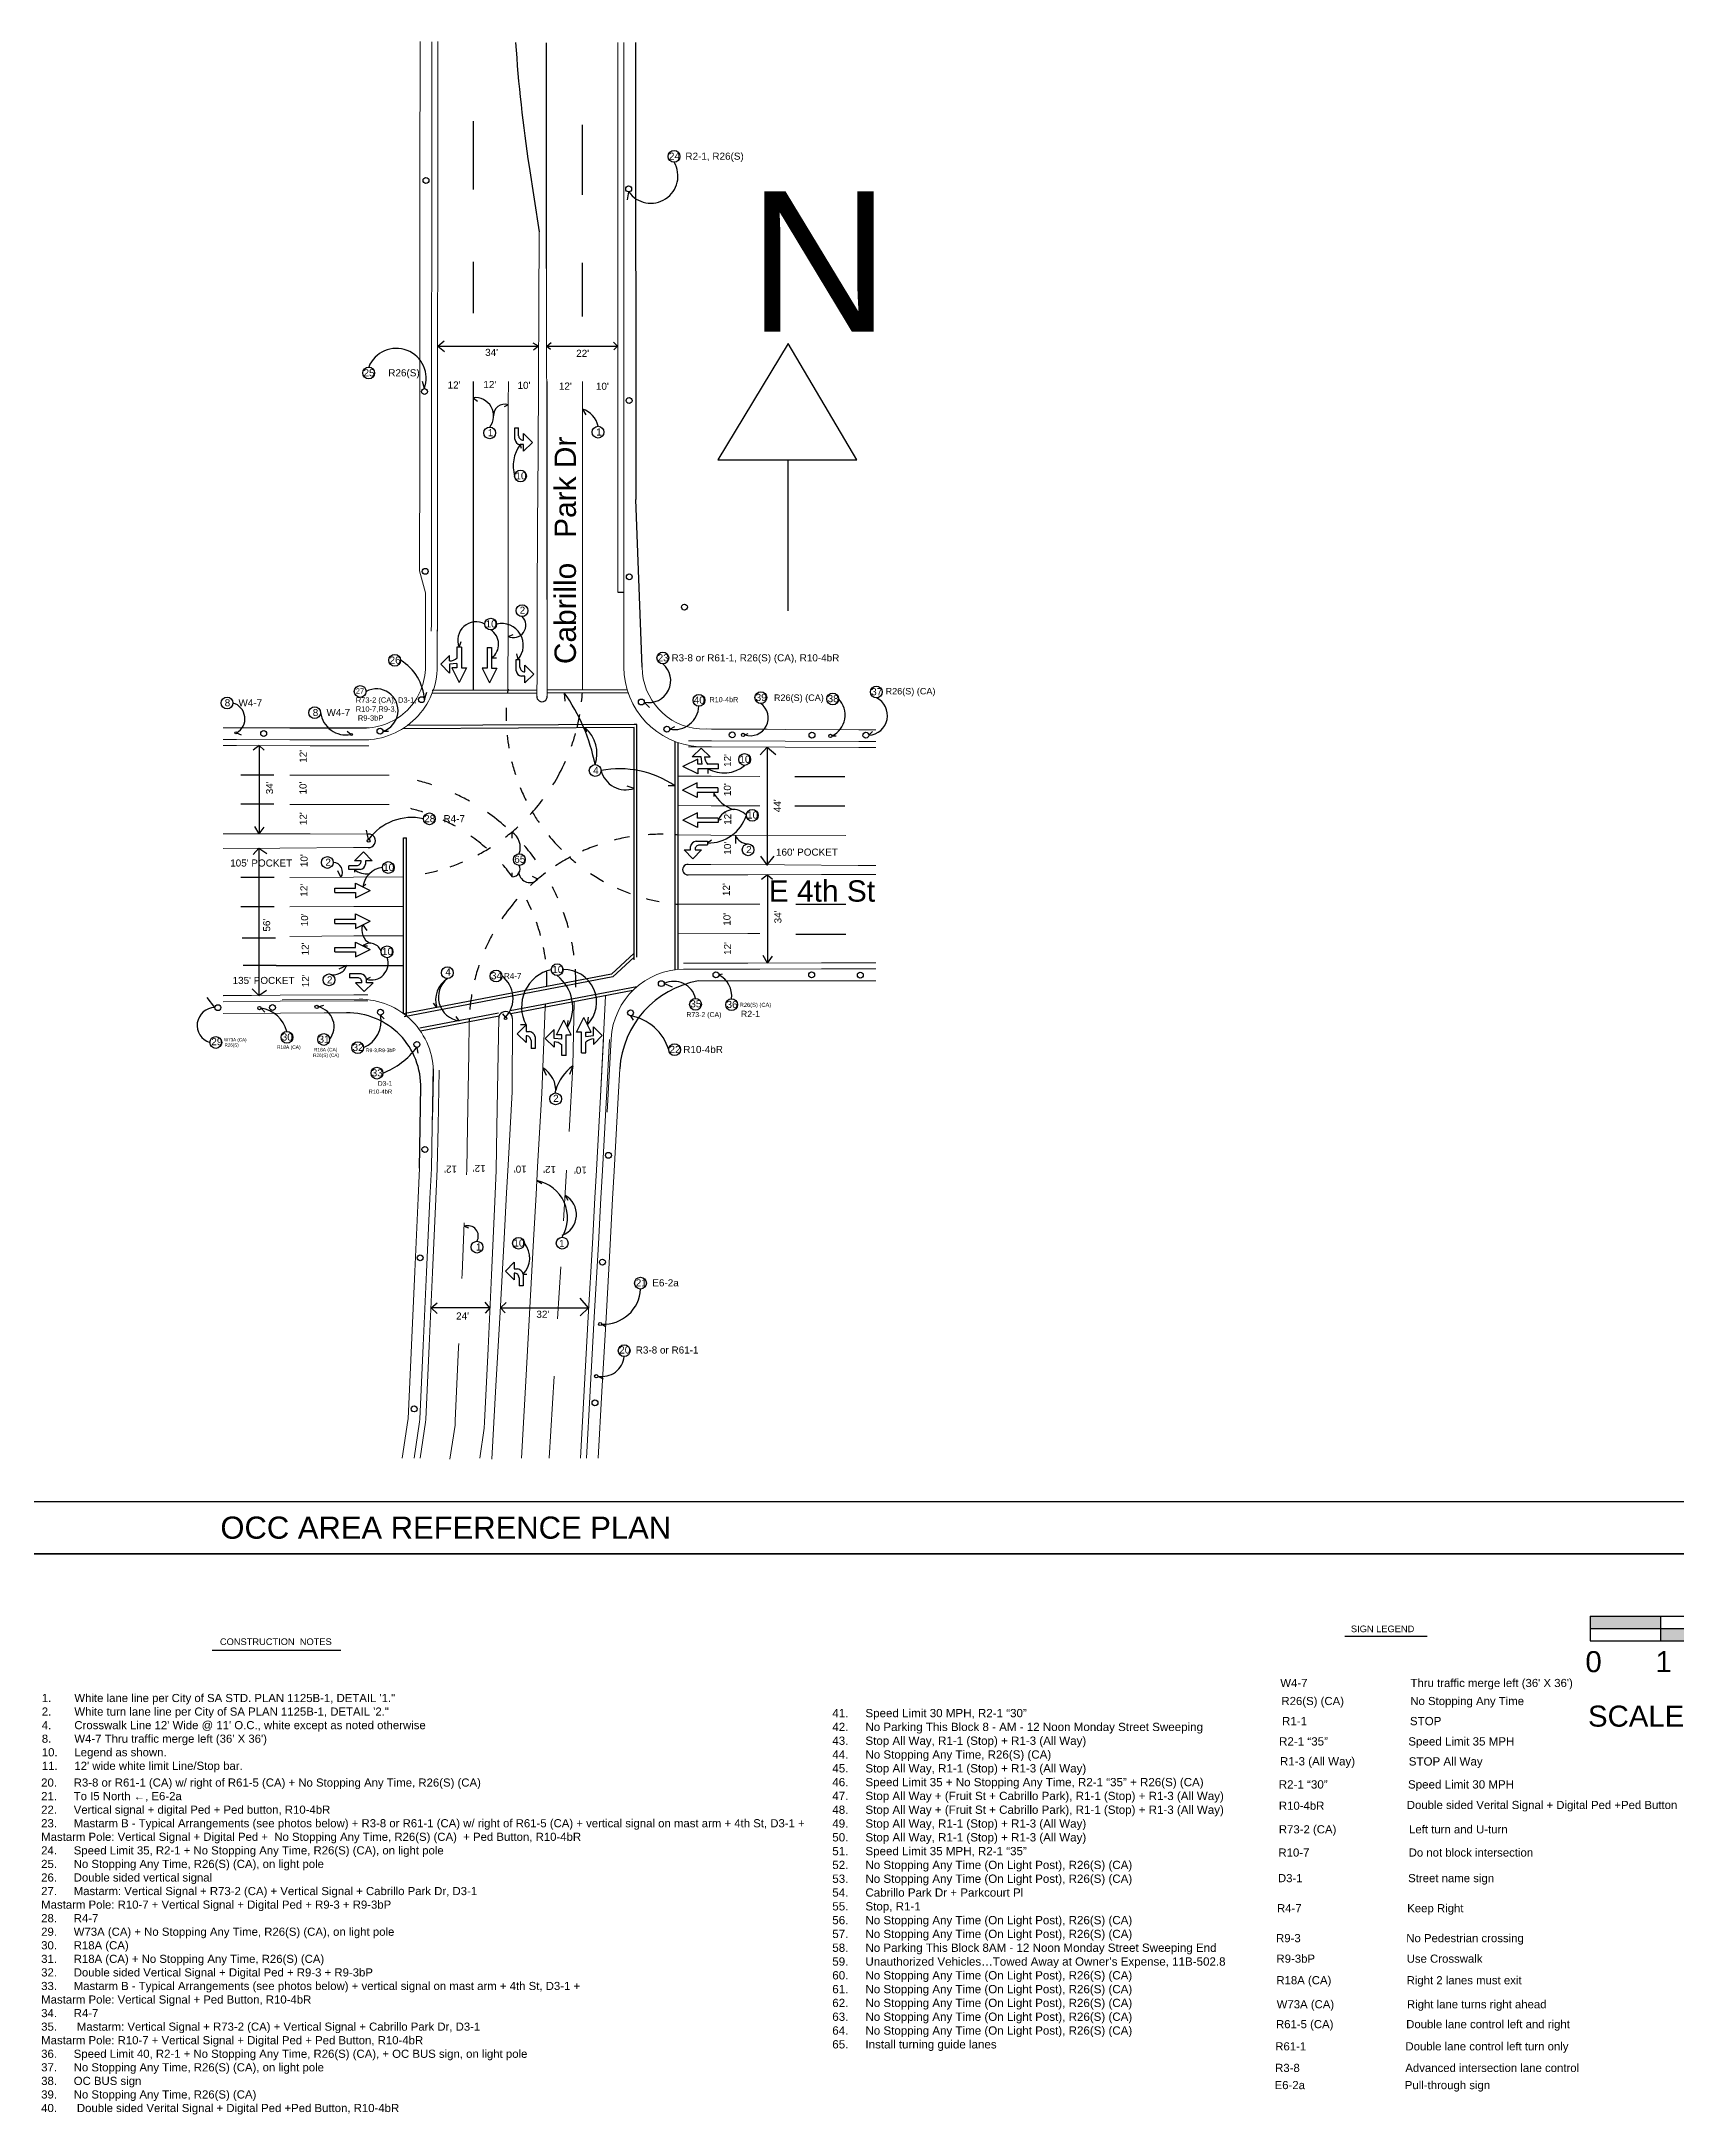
# Paper-space layout 'Layout1' of a CAD drawing. Header units: inches. Extents: x 0 to 36, y 0 to 23.6.
# Drawn here: x 14.06 to 29.83, y 3.27 to 23.27 of the extents above; entities that cross this region are included whole.
import ezdxf

# ---------------------------------------------------------------- set-up
doc = ezdxf.new("R2010")
doc.units = ezdxf.units.IN
doc.header["$MEASUREMENT"] = 0
doc.layers.get('0').update_dxf_attribs({"lineweight": 30})
for name, color, linetype in [('BLOCK TEXT', 7, 'Continuous'), ('C-ROAD', 7, 'Continuous'), ('C-SIDEWALK-CURB', 92, 'Continuous'), ('SIDEWALK IN INTERSECTION', 50, 'Continuous'), ('STREET SIGNS', 7, 'Continuous')]:
    doc.layers.add(name, color=color, linetype=linetype)
doc.styles.add('Sheet', font='arial.ttf', dxfattribs={"height": 0.375})
doc.styles.get("Standard").update_dxf_attribs({"font": 'arial.ttf'})
doc.styles.add('WORKING', font='arial.ttf')

psp = doc.layouts.get("Layout1")

# ---------------------------------------------------------------- texts
at = {"ltscale": 0.125, "insert": (20.875, 21.826), "char_height": 1.355, "attachment_point": 1, "style": 'Sheet'}
psp.add_mtext_dynamic_manual_height_columns('N', width=3.85335, gutter_width=6.776, heights=[0], dxfattribs=at)
at = {"color": 7, "linetype": 'Continuous', "attachment_point": 1}
for s, insert, char_height, width in [('R26(S) (CA)', (22.201, 17.033, 4.042), 0.06259, 0.49506), ('R10-4bR', (20.503, 16.945, 4.042), 0.0495, 0.28469), ('R26(S) (CA)', (21.124, 16.97, 4.042), 0.06259, 0.49506), ('R4-7\\P', (18.521, 14.281, 4.042), 0.0553, 0.16624), ('R73-2 (CA) ', (20.28, 13.905, 4.042), 0.04784, 0.34739), ('R26(S) (CA)', (20.794, 13.995, 4.042), 0.03956, 0.31311), ('R2-1', (20.805, 13.918, 4.042), 0.061, 0.17104), ('R18A (CA)\\P', (16.331, 13.584, 4.042), 0.0338, 0.23486), ('R26(S) (CA)\\P', (16.679, 13.505, 4.042), 0.03257, 0.25785), ('R18A (CA)\\P', (16.686, 13.56, 4.042), 0.0338, 0.23486), ('R9-3,R9-3bP ', (17.188, 13.554, 4.042), 0.03535, 0.34152), ('D3-1', (17.304, 13.24, 4.042), 0.0457, 0.12851), ('R10-4bR\\P', (17.214, 13.158, 4.042), 0.0408, 0.23486), ("W4-7 ^I^I^I^IThru traffic merge left (36' X 36')", (26.008, 7.471), 0.07849, 3.16826), ('R26(S) (CA)                     No Stopping Any Time ', (26.019, 7.297), 0.07849, 2.96028), ('41.^ISpeed Limit 30 MPH, R2-1 “30” \\P42.^INo Parking This Block 8 - AM - 12 Noon Monday Street Sweeping\\P43.^IStop All Way, R1-1 (Stop) + R1-3 (All Way)\\P44.^INo Stopping Any Time, R26(S) (CA)\\P45.^IStop All Way, R1-1 (Stop) + R1-3 (All Way)\\P46.^ISpeed Limit 35 + No Stopping Any Time, R2-1 “35” + R26(S) (CA)\\P47.^IStop All Way + (Fruit St + Cabrillo Park), R1-1 (Stop) + R1-3 (All Way)\\P48.^IStop All Way + (Fruit St + Cabrillo Park), R1-1 (Stop) + R1-3 (All Way)\\P49.^IStop All Way, R1-1 (Stop) + R1-3 (All Way)\\P50.^IStop All Way, R1-1 (Stop) + R1-3 (All Way)\\P51.^ISpeed Limit 35 MPH, R2-1 “35”\\P52.^INo Stopping Any Time (On Light Post), R26(S) (CA)\\P53.^INo Stopping Any Time (On Light Post), R26(S) (CA)\\P54.^ICabrillo Park Dr + Parkcourt Pl\\P55.^IStop, R1-1\\P56.^INo Stopping Any Time (On Light Post), R26(S) (CA)\\P57.^INo Stopping Any Time (On Light Post), R26(S) (CA)\\P58.^INo Parking This Block 8AM - 12 Noon Monday Street Sweeping End\\P59.^IUnauthorized Vehicles…Towed Away at Owner’s Expense, 11B-502.8\\P60.^INo Stopping Any Time (On Light Post), R26(S) (CA)\\P61.^INo Stopping Any Time (On Light Post), R26(S) (CA)\\P62.^INo Stopping Any Time (On Light Post), R26(S) (CA)\\P63.^INo Stopping Any Time (On Light Post), R26(S) (CA)\\P64.^INo Stopping Any Time (On Light Post), R26(S) (CA)\\P65.^IInstall turning guide lanes', (21.687, 7.181), 0.07988, 6.25398), ('R1-1                                STOP', (26.024, 7.104), 0.07988, 2.48971), ('R2-1 “35”                         Speed Limit 35 MPH', (25.996, 6.908), 0.07988, 4.14587), ('R1-3 (All Way)\\P', (26.004, 6.716), 0.07988, 0.74927), ('^I                              STOP All Way', (25.997, 6.715), 0.07988, 2.48971), ('R2-1 “30”                         Speed Limit 30 MPH', (25.993, 6.493), 0.07988, 4.14587), ('R10-4bR', (25.994, 6.287), 0.0785, 0.4513), ('Double sided Verital Signal + Digital Ped +Ped Button', (27.228, 6.294), 0.07849, 2.72366), ('R73-2 (CA)^I^I^ILeft turn and U-turn', (25.994, 6.059), 0.07849, 4.54152), ('R10-7^I^I^I^IDo not block intersection', (25.99, 5.835), 0.07849, 3.84176), ('D3-1^I^I^I^IStreet name sign', (25.985, 5.588), 0.07849, 3.14379), ('R4-7^I^I^I^IKeep Right', (25.976, 5.298), 0.07849, 2.58897), ('R9-3^I^I^I^INo Pedestrian crossing', (25.967, 5.009), 0.07849, 3.04268), ('R9-3bP ^I^I^IUse Crosswalk', (25.971, 4.811), 0.07849, 2.84721), ('R18A (CA)^I^I^IRight 2 lanes must exit', (25.97, 4.603), 0.07849, 3.03454), ('W73A (CA)^I^I^IRight lane turns right ahead', (25.973, 4.371), 0.07849, 2.86495), ('R61-5 (CA)^I^I^IDouble lane control left and right', (25.966, 4.179), 0.07849, 3.32015), ('R61-1 ^I^I^IDouble lane control left turn only', (25.959, 3.965), 0.07849, 3.48267), ('R3-8 ^I^I^I^IAdvanced intersection lane control', (25.958, 3.757), 0.07849, 3.55135), ('E6-2a^I^I^I^IPull-through sign', (25.953, 3.591), 0.07849, 3.64598)]:
    psp.add_mtext(s, dxfattribs=dict(at, insert=insert, char_height=char_height, width=width))
at = {"layer": 'C-SIDEWALK-CURB', "color": 7, "linetype": 'Continuous', "attachment_point": 1}
for s, insert, char_height, width in [('24  R2-1, R26(S)', (20.111, 22.198, 4.042), 0.06838, 9.91424), ("34'", (18.339, 20.305, 4.042), 0.0684, 9.91424), ("22'", (19.217, 20.296, 4.042), 0.0684, 9.91424), ('25     R26(S)', (17.166, 20.108, 4.042), 0.06838, 9.91424), ("12'", (17.977, 19.99, 4.042), 0.0684, 9.91424), ("12'", (18.322, 19.995, 4.042), 0.0684, 9.91424), ("10'", (18.651, 19.987, 4.042), 0.0684, 9.91424), ("12'", (19.05, 19.98, 4.042), 0.0684, 9.91424), ("10'", (19.407, 19.978, 4.042), 0.0684, 9.91424), ('1', (18.364, 19.53, 4.042), 0.0684, 9.91424), ('1', (19.41, 19.537, 4.042), 0.0684, 9.91424), ('10', (18.631, 19.114), 0.0684, 9.91424), ('2', (18.672, 17.817, 4.042), 0.0684, 9.91424), ('10', (18.343, 17.685), 0.0684, 9.91424), ('26', (17.417, 17.336, 4.042), 0.0684, 9.91424), ('23 R3-8 or R61-1, R26(S) (CA), R10-4bR\\P', (20.003, 17.358, 4.042), 0.06838, 20.16981), ('27   \\PR73-2 (CA), D3-1, \\PR10-7,R9-3,\\P R9-3bP ', (17.091, 17.029, 4.042), 0.05195, 15.32453), ('37', (22.062, 17.031), 0.0684, 9.91424), ('8   W4-7', (15.827, 16.924, 4.042), 0.0684, 9.91424), ('8   W4-7', (16.676, 16.83, 4.042), 0.0684, 9.91424), ('40', (20.351, 16.95), 0.0684, 9.91424), ('39', (20.948, 16.976), 0.0684, 9.91424), ('38', (21.642, 16.964), 0.0684, 9.91424), ('4', (19.381, 16.272, 4.042), 0.0684, 9.91424), ('10', (20.791, 16.379), 0.0684, 9.91424), ('28   R4-7\\P', (17.751, 15.806, 4.042), 0.0684, 20.16981), ('10', (20.865, 15.841), 0.0684, 9.91424), ('65', (18.62, 15.414, 8.084), 0.0684, 20.16981), ("160' POCKET", (21.144, 15.483, 4.042), 0.06838, 9.91424), ("105' POCKET", (15.88, 15.378, 4.042), 0.06838, 9.91424), ('2', (16.798, 15.385, 4.042), 0.0684, 9.91424), ('10', (17.355, 15.336), 0.0684, 9.91424), ('E 4th St', (21.074, 15.177, 4.042), 0.2064, 29.9328), ('10', (17.344, 14.524), 0.0684, 9.91424), ("135' POCKET", (15.903, 14.245, 4.042), 0.06838, 9.91424), ('2', (16.813, 14.251, 4.042), 0.0684, 9.91424), ('4', (17.955, 14.326, 4.042), 0.0684, 9.91424), ('34', (18.395, 14.29), 0.0684, 9.91424), ('10', (18.986, 14.351), 0.0684, 9.91424), ('35', (20.318, 14.019), 0.0684, 9.91424), ('36', (20.667, 14.013), 0.0684, 9.91424), ('29', (15.698, 13.654), 0.0684, 9.91424), ('W73A (CA)', (15.82, 13.654, 4.042), 0.0308, 4.46905), ('R26(S)', (15.826, 13.603, 4.042), 0.0308, 4.46905), ('30', (16.377, 13.699), 0.0684, 9.91424), ('31', (16.732, 13.678), 0.0684, 9.91424), ('32', (17.06, 13.599), 0.0684, 9.91424), ('22 R10-4bR\\P', (20.117, 13.579, 4.042), 0.0684, 20.16981), ('33', (17.245, 13.353), 0.0684, 9.91424), ('2', (18.995, 13.107, 4.042), 0.0684, 9.91424), ('1', (18.25, 11.673, 4.042), 0.0684, 9.91424), ('10', (18.611, 11.711), 0.0684, 9.91424), ('1', (19.052, 11.707, 4.042), 0.0684, 9.91424), ('21  E6-2a', (19.792, 11.327, 4.042), 0.0684, 9.91424), ("24'", (18.059, 11.007, 0.05), 0.0684, 9.91424), ("32'", (18.833, 11.024, 0.05), 0.0684, 9.91424), ('20  R3-8 or R61-1', (19.632, 10.679, 4.042), 0.06838, 9.91424), ('CONSTRUCTION  NOTES', (15.781, 7.862), 0.06403, 9.28385), ('SIGN LEGEND ', (26.689, 7.986), 0.06403, 9.28385), ('1.^IWhite lane line per City of SA STD. PLAN 1125B-1, DETAIL \'1."\\P2.^IWhite turn lane line per City of SA PLAN 1125B-1, DETAIL \'2."\\P4.^ICrosswalk Line 12\' Wide @ 11\' O.C., white except as noted otherwise\\P8.^IW4-7 Thru traffic merge left (36\' X 36\')\\P10.^ILegend as shown.\\P11.^I12\' wide white limit Line/Stop bar.', (14.063, 7.326), 0.07849, 11.38126), ('\\P20.^IR3-8 or R61-1 (CA) w/ right of R61-5 (CA) + No Stopping Any Time, R26(S) (CA) \\P21.^ITo I5 North ←, E6-2a\\P22.^IVertical signal + digital Ped + Ped button, R10-4bR\\P23.^IMastarm B - Typical Arrangements (see photos below) + R3-8 or R61-1 (CA) w/ right of R61-5 (CA) + vertical signal on mast arm + 4th St, D3-1 + \\PMastarm Pole: Vertical Signal + Digital Ped +  No Stopping Any Time, R26(S) (CA)  + Ped Button, R10-4bR\\P24.^ISpeed Limit 35, R2-1 + No Stopping Any Time, R26(S) (CA), on light pole\\P25.^INo Stopping Any Time, R26(S) (CA), on light pole\\P26.^IDouble sided vertical signal\\P27.^IMastarm: Vertical Signal + R73-2 (CA) + Vertical Signal + Cabrillo Park Dr, D3-1 \\PMastarm Pole: R10-7 + Vertical Signal + Digital Ped + R9-3 + R9-3bP \\P28.^IR4-7\\P29.^IW73A (CA) + No Stopping Any Time, R26(S) (CA), on light pole\\P30.^IR18A (CA)\\P31.^IR18A (CA) + No Stopping Any Time, R26(S) (CA)\\P32.^IDouble sided Vertical Signal + Digital Ped + R9-3 + R9-3bP \\P33.^IMastarm B - Typical Arrangements (see photos below) + vertical signal on mast arm + 4th St, D3-1 + \\PMastarm Pole: Vertical Signal + Ped Button, R10-4bR\\P34.^IR4-7\\P35.^I Mastarm: Vertical Signal + R73-2 (CA) + Vertical Signal + Cabrillo Park Dr, D3-1 \\PMastarm Pole: R10-7 + Vertical Signal + Digital Ped + Ped Button, R10-4bR\\P36.^ISpeed Limit 40, R2-1 + No Stopping Any Time, R26(S) (CA), + OC BUS sign, on light pole\\P37.^INo Stopping Any Time, R26(S) (CA), on light pole\\P38.^IOC BUS sign\\P39.^INo Stopping Any Time, R26(S) (CA)\\P40.^I Double sided Verital Signal + Digital Ped +Ped Button, R10-4bR', (14.057, 6.641), 0.078492, 11.38126)]:
    psp.add_mtext(s, dxfattribs=dict(at, insert=insert, char_height=char_height, width=width))
for s, insert, char_height, width, rotation in [('Cabrillo   Park Dr', (19.008, 17.263, 4.042), 0.20645, 29.9328, 90), ("12'", (16.549, 16.311, 4.042), 0.0684, 9.91424, 90), ("12'", (20.642, 16.271, 4.042), 0.0684, 9.91424, 90), ("34'", (16.225, 16.007, 8.067), 0.0684, 9.91424, 90), ("10'", (16.548, 16.005, 4.042), 0.0684, 9.91424, 90), ("10'", (20.641, 15.989, 4.042), 0.0684, 9.91424, 90), ("12'", (16.55, 15.709, 4.042), 0.0684, 9.91424, 90), ("12'", (20.644, 15.712, 4.042), 0.0684, 9.91424, 90), ("44'", (21.123, 15.834, 4.042), 0.0684, 9.91424, 90), ("10'", (16.558, 15.304, 4.042), 0.0684, 9.91424, 90), ("10'", (20.642, 15.424, 4.042), 0.0684, 9.91424, 90), ('2', (20.857, 15.508, 4.042), 0.0684, 9.91424, 359.3421), ("12'", (16.557, 15.019, 4.042), 0.0684, 9.91424, 90), ("12'", (20.631, 15.025, 4.042), 0.0684, 9.91424, 90), ("10'", (16.563, 14.733, 4.042), 0.0684, 9.91424, 90), ("10'", (20.637, 14.738, 4.042), 0.0684, 9.91424, 90), ("34'", (21.128, 14.761, 4.042), 0.0684, 9.91424, 90), ("56'", (16.197, 14.682, 8.067), 0.0684, 9.91424, 90), ("12'", (16.569, 14.452, 4.042), 0.0684, 9.91424, 90), ("12'", (20.643, 14.457, 4.042), 0.0684, 9.91424, 90), ("12'", (16.572, 14.145, 4.042), 0.0684, 9.91424, 90), ("12'", (18.068, 12.355, 4.042), 0.0684, 9.91424, 180), ("12'", (18.344, 12.362, 4.042), 0.0684, 9.91424, 180), ("10'", (18.74, 12.356, 4.042), 0.0684, 9.91424, 180), ("12'", (19.023, 12.352, 4.042), 0.0684, 9.91424, 180), ("10'", (19.32, 12.346, 4.042), 0.0684, 9.91424, 180)]:
    psp.add_mtext(s, dxfattribs=dict(at, insert=insert, char_height=char_height, width=width, rotation=rotation))

# ---------------------------------------------------------------- blocks, each defined once
blk = doc.blocks.new('TITLEBLOCK ARCHD24X36')
for p, q in [((35.909, 9.514), (0.031, 9.514)), ((35.909, 9.014), (0.031, 9.014)), ((7.831, 0.428), (7.831, 2.566)), ((11.626, 0.428), (11.626, 2.566)), ((20.176, 0.428), (20.176, 2.566)), ((26.017, 0.428), (26.017, 2.566)), ((27.227, 0.428), (27.227, 2.566)), ((28.937, 0.428), (28.937, 2.566)), ((33.857, 0.428), (33.857, 2.566)), ((35.909, 0.428), (35.909, 2.566)), ((35.909, 2.138), (20.176, 2.138)), ((33.857, 1.888), (26.017, 1.888)), ((33.857, 1.638), (26.017, 1.638)), ((33.857, 1.388), (26.017, 1.388)), ((33.857, 1.138), (26.017, 1.138)), ((33.857, 0.888), (26.017, 0.888)), ((33.857, 0.638), (26.017, 0.638))]:
    blk.add_line(p, q)
at = {"ltscale": 0.125}
for points in [[(0.031, 23.944), (35.909, 23.944), (35.909, 9.514), (0.031, 9.514)], [(0.031, 9.014), (6.23, 9.014), (6.23, 2.691), (0.031, 2.691)], [(6.23, 9.014), (35.909, 9.014), (35.909, 2.691), (6.23, 2.691)]]:
    blk.add_lwpolyline(points, close=True, dxfattribs=at)
for points in [[(34.659, 9.514), (34.659, 9.014)], [(35.409, 9.514), (35.409, 9.014)], [(34.659, 9.264), (35.409, 9.264)]]:
    blk.add_lwpolyline(points)
blk.add_lwpolyline([(6.23, 2.691), (6.23, 9.014)], dxfattribs=at)
at = {"layer": 'BLOCK TEXT', "linetype": 'ByBlock', "lineweight": 100}
for points in [[(0.031, 2.691), (0.031, 23.944), (35.909, 23.944), (35.909, 2.691)], [(35.909, 2.566), (35.909, 0.428), (0.031, 0.428), (0.031, 2.566)]]:
    blk.add_lwpolyline(points, close=True, dxfattribs=at)
at = {"style": 'Sheet'}
for s, width, gutter_width, insert, char_height, attachment_point in [('SCALE', 0.46248, 1.069, (35.034, 9.389), 0.1, 5), ('\\A1;1', 0.21376, 1.069, (35.593, 9.404), 0.2138, 1), ('\\A1;OCC AREA REFERENCE PLAN', 5.40402, 1.069, (17.97, 9.264), 0.21376, 5), ('CE490', 5.25336, 1.069, (9.166, 2.466), 0.2138, 1), ('PROJECT NAME AND ADDRESS:', 5.25336, 1.069, (15.859, 2.348), 0.21376, 5), ('SHEET NAME:', 2.63324, 1.069, (20.387, 2.466), 0.21376, 1), ('DATE:', 1.77221, 1.069, (26.142, 2.459), 0.2138, 1), ('DRAWN :', 1.77221, 1.069, (27.352, 2.459), 0.2138, 1), ('REVISIONS:', 1.77221, 1.069, (30.437, 2.466), 0.2138, 1), ('SHEET NO:', 1.77221, 1.069, (33.982, 2.459), 0.2138, 1), ('CALIFORNIA STATE UNIVERSITY ', 5.25336, 1.069, (5.175, 2.3), 0.18, 5), ('LONG BEACH', 5.25336, 1.069, (5.178, 1.711), 0.375, 5), ('Senior Design Project\\PSection 01-02 Spring 2023', 5.25336, 1.069, (9.64, 1.711), 0.18, 5), ('\\A1;CABRILLO PARK DR AND 4TH ST IMPROVMENTS', 4.61987, 1.069, (20.887, 1.932), 0.21376, 1), ('A1-5', 1.80207, 0.312, (33.982, 1.711), 0.625, 1), ('GROUP 2', 5.25336, 1.069, (8.916, 1.105), 0.2138, 4), ('1250 BELLFLOWER RD., LONG BEACH, CA 90840\\PTEL: (562) 958 - 4111\\PHTTP://WWW.CSULB.EDU', 5.25336, 1.069, (5.178, 0.855), 0.1, 5), ('TENANT IMPROVEMENTS', 5.25336, 1.069, (13.982, 0.98), 0.2, 4), ('INSTRUCTOR \\PDR. YU-FU KO', 5.25336, 1.069, (9.541, 0.595), 0.1, 5), ('1801 PARK COURT PLACE, BUILDING A\\PSANTA ANA, CA 92701 ', 5.25336, 1.069, (15.678, 0.605), 0.1, 5)]:
    blk.add_mtext_dynamic_manual_height_columns(s, width=width, gutter_width=gutter_width, heights=[0], dxfattribs=dict(at, insert=insert, char_height=char_height, attachment_point=attachment_point))
for s, insert, char_height, attachment_point in [('1:1', (35.034, 9.139), 0.125, 5), ('April 30, 2023', (0.413, 0.399), 0.03, 1)]:
    blk.add_mtext(s, dxfattribs=dict(at, insert=insert, char_height=char_height, attachment_point=attachment_point))
at = {"insert": (15.917, 1.711), "char_height": 0.375, "attachment_point": 5, "line_spacing_factor": 0.66, "style": 'Sheet'}
blk.add_mtext_dynamic_manual_height_columns('APEX PHYSICAL THERAPY & REHABILITATION', width=7.43407, gutter_width=1.069, heights=[0], dxfattribs=at)
at = {"insert": (26.076, 2.052), "char_height": 0.1, "width": 1.98456, "attachment_point": 1, "style": 'Sheet'}
blk.add_mtext('April 30, 2023', dxfattribs=at)
at = {"ltscale": 0.125, "insert": (27.496, 2.079), "char_height": 0.125, "attachment_point": 1, "style": 'Sheet'}
blk.add_mtext_dynamic_manual_height_columns('GROUP 2', width=1.67854, gutter_width=1.875, heights=[0], dxfattribs=at)
at = {"ltscale": 0.125, "insert": (0.039, 0.399), "char_height": 0.03, "attachment_point": 1, "style": 'Sheet'}
blk.add_mtext('4/30/2023 3:23 PM', dxfattribs=at)
at = {"ltscale": 0.1, "insert": (0.285, 0.398), "char_height": 0.03, "attachment_point": 1, "style": 'Sheet'}
blk.add_mtext('ERIKP', dxfattribs=at)
at = {"layer": 'BLOCK TEXT', "insert": (0.099, 0.398), "char_height": 0.03, "attachment_point": 1, "rotation": 0.0625, "style": 'Sheet'}
blk.add_mtext('C:\\\\Users\\\\Valued Customer\\\\Downloads\\\\CABRILLO_PARK_DR_AND_4th_ST_IMPROVEMENTS (5) (1)', dxfattribs=at)
blk = doc.blocks.new('SCALE 1_50')
h = blk.add_hatch(color=256)
h.dxf.hatch_style = 1
h.paths.add_polyline_path([(20, -3.5), (20, 0), (0, 0), (0, -3.5)])
h.paths.add_polyline_path([(40, -3.5), (20, -3.5), (20, -7), (40, -7)])
h.paths.add_polyline_path([(60, 0), (40, 0), (40, -3.5), (60, -3.5)])
h.paths.add_polyline_path([(60, -7), (80, -7), (80, -3.5), (60, -3.5)])
h.paths.add_polyline_path([(100, 0), (80, 0), (80, -3.5), (100, -3.5)])
h.paths.add_polyline_path([(100, -3.5), (100, -7), (200, -7), (200, -3.5)])
for p, q in [((0, 0), (0, -7)), ((0, 0), (200, 0)), ((20, 0), (20, -7)), ((40, 0), (40, -7)), ((60, 0), (60, -7)), ((80, 0), (80, -7)), ((100, 0), (100, -7)), ((200, 0), (200, -7)), ((200, 0), (200, -7)), ((200, 0), (200, -7)), ((200, 0), (200, -7)), ((0, -3.5), (200, -3.5)), ((0, -7), (200, -7))]:
    blk.add_line(p, q)
at = {"char_height": 6, "attachment_point": 1, "style": 'WORKING'}
for s, insert, width in [('0', (-1.38, -9.94), 22.4294), ('1', (18.62, -9.94), 22.4294), ('2', (38.62, -9.94), 22.4294), ('3', (58.62, -9.94), 22.4294), ('4', (78.62, -9.94), 22.4294), ('5', (98.62, -9.94), 22.4294), ('10', (198.62, -9.94), 22.4294), ('SCALE BAR 1:5', (-0.64, -25.49), 448.7344)]:
    blk.add_mtext(s, dxfattribs=dict(at, insert=insert, width=width))

# ---------------------------------------------------------------- linework, layer by layer
at = {"color": 7}
for p, q in [((19.723, 21.82, 4.042), (19.708, 21.742, 4.042)), ((17.754, 19.921, 4.042), (17.735, 19.991, 4.042)), ((18.677, 19.381, 4.042), (18.685, 19.348, 4.042)), ((18.089, 17.426, 4.042), (18.109, 17.482, 4.042)), ((18.401, 17.323, 4.042), (18.448, 17.323, 4.042)), ((18.656, 17.309, 4.042), (18.645, 17.363, 4.042)), ((17.755, 16.92, 4.042), (17.775, 16.992, 4.042)), ((19.874, 16.897, 4.042), (19.923, 16.844, 4.042)), ((17.043, 16.584, 4.042), (17.009, 16.612, 4.042)), ((17.354, 16.616, 4.042), (17.408, 16.616, 4.042)), ((20.121, 16.635, 4.042), (20.167, 16.66, 4.042)), ((22.039, 16.577, 4.042), (22.076, 16.612, 4.042)), ((15.942, 16.6, 4.042), (15.987, 16.581, 4.042)), ((20.843, 16.58), (20.876, 16.592, 4.042)), ((21.685, 16.57), (21.724, 16.57)), ((20.488, 16.253, 4.042), (20.488, 16.206, 4.042)), ((20.543, 16.025), (20.543, 15.987)), ((17.215, 15.571, 4.042), (17.193, 15.66, 4.042)), ((20.586, 15.756, 4.042), (20.617, 15.766, 4.042)), ((20.484, 15.537, 4.042), (20.522, 15.566, 4.042)), ((17.078, 15.28, 4.042), (17.078, 15.256, 4.042)), ((17.16, 15.114, 4.042), (17.189, 15.139, 4.042)), ((17.158, 14.747, 4.042), (17.199, 14.693, 4.042)), ((17.158, 14.544, 4.042), (17.204, 14.544, 4.042)), ((17.194, 14.222, 4.042), (17.232, 14.241, 4.042)), ((20.594, 14.265, 4.042), (20.627, 14.274, 4.042)), ((15.732, 13.948, 4.042), (15.658, 14.045, 4.042)), ((20.067, 14.18, 4.042), (20.143, 14.149, 4.042)), ((16.179, 13.944), (16.215, 13.905, 8.084)), ((16.73, 13.955), (16.783, 13.972, 4.042)), ((17.329, 13.876, 4.042), (17.364, 13.84, 4.043)), ((18.536, 13.857, 8.022), (18.508, 13.887, 4.042)), ((19.134, 13.756, 4.042), (19.139, 13.823, 4.042)), ((19.325, 13.783, 4.042), (19.337, 13.855, 4.042)), ((19.741, 13.869, 4.042), (19.768, 13.826, 4.042)), ((18.734, 13.782, 4.042), (18.681, 13.782, 4.042)), ((17.681, 13.565, 4.042), (17.69, 13.51, 4.042)), ((18.704, 11.375, 4.042), (18.741, 11.375, 4.042)), ((19.464, 10.895, 4.042), (19.495, 10.876, 4.042)), ((19.427, 10.392, 4.042), (19.477, 10.367, 4.042))]:
    psp.add_line(p, q, dxfattribs=at)
at = {"ltscale": 0.125}
for p, q in [((21.26, 20.356), (20.583, 19.233)), ((21.923, 19.233), (21.26, 20.356)), ((20.583, 19.233), (21.923, 19.233)), ((21.26, 17.778), (21.26, 19.233)), ((18.596, 15.643, 4.042), (18.596, 15.585, 4.042)), ((18.601, 15.211, 4.042), (18.601, 15.25, 4.042)), ((18.848, 15.189, 4.042), (18.797, 15.214))]:
    psp.add_line(p, q, dxfattribs=at)
at = {"color": 7}
for centre, radius in [((15.934, 16.6, 4.042), 0.00841), ((17.051, 16.584, 4.042), 0.00841), ((20.827, 16.58), 0.0155), ((21.669, 16.57, 4.042), 0.0155), ((17.215, 15.558, 8.06), 0.0136), ((16.162, 13.944), 0.0165), ((16.714, 13.955), 0.0165), ((18.536, 13.845, 8.022), 0.0121), ((19.448, 10.895, 4.042), 0.0154), ((19.411, 10.392, 4.042), 0.0159)]:
    psp.add_circle(centre, radius, dxfattribs=at)
for centre, radius, start, end in [((19.937, 21.971, 4.042), 0.261, 215.2143, 30.9131), ((17.483, 20.021, 4.042), 0.288, 339.7906, 157.9609), ((18.953, 19.176), 0.344, 143.5253, 196.5788), ((18.251, 17.495), 0.176, 60.9536, 203.0137), ((18.498, 17.445), 0.209, 319.2658, 103.22), ((18.306, 17.455), 0.163, 305.9232, 57.667), ((17.271, 16.886, 4.042), 0.485, 3.9885, 58.6053), ((19.918, 17.103, 4.042), 0.211, 257.8457, 50.3804), ((17.29, 16.815, 4.042), 0.209, 287.75, 118.2094), ((20.365, 16.762, 8.058), 1.824, 171.8379, 172.9624), ((17.381, 17.102, 8.072), 1.899, 357.3993, 357.4616), ((15.865, 16.736, 4.042), 0.157, 299.3077, 74.6049), ((20.365, 16.762, 8.058), 1.824, 177.5091, 181.4499), ((17.381, 17.102, 8.072), 1.899, 353.8492, 356.5406), ((20.164, 16.867), 0.236, 259.3129, 357.5815), ((20.897, 16.744), 0.172, 251.7755, 53.9313), ((21.585, 16.772), 0.225, 296.3622, 43.5018), ((22.029, 16.767), 0.19, 273.2431, 64.1008), ((16.998, 16.828, 4.042), 0.249, 187.8922, 280.4256), ((17.381, 17.102, 8.072), 1.899, 346.1494, 350.1556), ((20.365, 16.762, 8.058), 1.824, 185.824, 189.8016), ((17.381, 17.102, 8.072), 1.899, 340.6458, 344.4798), ((20.365, 16.762, 8.058), 1.824, 193.8899, 197.9882), ((17.381, 17.102, 8.072), 1.899, 328.0691, 335.8551), ((20.641, 16.522), 0.31, 240.3916, 310.2025), ((17.206, 14.19, 8.037), 2.007, 72.0534, 76.1228), ((17.206, 14.19, 8.037), 2.007, 60.7281, 65.1234), ((20.365, 16.762, 8.058), 1.824, 202.2497, 206.5775), ((20.829, 16.163), 0.318, 205.7448, 253.1465), ((17.206, 14.19, 8.037), 1.729, 72.0534, 76.1228), ((17.206, 14.19, 8.037), 2.007, 48.536, 54.8513), ((17.381, 17.102, 8.072), 1.899, 317.1581, 322.8503), ((20.365, 16.762, 8.058), 1.824, 210.585, 214.3174), ((20.489, 15.925), 0.389, 269.3044, 341.9026), ((20.737, 15.697), 0.162, 41.7032, 158.6076), ((17.631, 15.267, 4.042), 0.516, 77.3688, 143.7823), ((17.206, 14.19, 8.037), 1.729, 60.7281, 65.1234), ((17.206, 14.19, 8.037), 1.729, 48.536, 54.8513), ((17.381, 17.102, 8.072), 1.899, 307.3979, 312.1577), ((20.365, 16.762, 8.058), 1.824, 219.2378, 224.9885), ((20.036, 13.768, 8.008), 1.853, 89.396, 93.9098), ((20.036, 13.768, 8.008), 1.853, 84.9607, 85.9139), ((17.381, 17.102, 8.072), 1.899, 297.8714, 302.0945), ((17.206, 14.19, 8.037), 2.007, 36.2003, 41.216), ((20.036, 13.768, 8.008), 1.853, 109.3086, 114.1661), ((20.036, 13.768, 8.008), 1.853, 99.4948, 104.1042), ((17.199, 15.438), 0.199, 232.5202, 276.361), ((17.37, 15.09), 0.211, 95.7644, 173.3128), ((17.381, 17.102, 8.072), 1.899, 275.0206, 275.1883), ((17.381, 17.102, 8.072), 1.899, 281.5355, 285.2958), ((17.381, 17.102, 8.072), 1.899, 289.0681, 292.9868), ((17.206, 14.19, 8.037), 1.729, 36.2003, 41.216), ((20.036, 13.768, 8.008), 1.853, 126.9621, 132.8448), ((20.036, 13.768, 8.008), 1.853, 118.1455, 123.3972), ((20.365, 16.762, 8.058), 1.824, 228.4322, 230.8712), ((20.365, 16.762, 8.058), 1.824, 236.4074, 241.019), ((17.206, 14.19, 8.037), 2.007, 23.9388, 27.3661), ((20.365, 16.762, 8.058), 1.824, 245.568, 249.8275), ((20.036, 13.768, 8.008), 1.853, 138.5999, 145.9795), ((17.206, 14.19, 8.037), 1.729, 23.9388, 27.3661), ((17.206, 14.19, 8.037), 2.007, 15.2642, 19.7228), ((20.365, 16.762, 8.058), 1.824, 254.9839, 259.0282), ((20.365, 16.762, 8.058), 1.824, 263.8265, 264.7618), ((17.292, 14.697), 0.143, 159.7599, 243.7695), ((20.036, 13.768, 8.008), 1.853, 151.3224, 156.3497), ((17.206, 14.19, 8.037), 1.729, 15.2642, 19.7228), ((17.229, 14.457), 0.112, 15.7849, 129.1172), ((17.241, 14.377), 0.162, 253.1141, 19.3976), ((17.206, 14.19, 8.037), 1.729, 7.5365, 11.2436), ((17.206, 14.19, 8.037), 2.007, 7.5365, 11.2436), ((20.036, 13.768, 8.008), 1.853, 161.4269, 166.1261), ((18.34, 14.039), 0.268, 317.0291, 52.8963), ((19.056, 13.957), 0.366, 102.45, 208.5049), ((17.206, 14.19, 8.037), 1.729, 358.7692, 3.6817), ((18.79, 13.948), 0.394, 330.772, 51.7338), ((19.1, 14.001), 0.314, 316.0585, 91.5873), ((17.206, 14.19, 8.037), 2.007, 358.7692, 3.6817), ((20.484, 14.059), 0.233, 353.7037, 62.086), ((20.036, 13.768, 8.008), 1.853, 170.4603, 175.0087), ((20.161, 13.989), 0.213, 12.9568, 116.309), ((15.732, 13.777, 4.042), 0.171, 89.9762, 253.6023), ((16.13, 13.641), 0.306, 14.7438, 80.9144), ((16.687, 13.765), 0.195, 320.858, 77.1977), ((17.062, 13.815), 0.273, 292.5185, 12.8773), ((20.036, 13.768, 8.008), 1.853, 177.7433, 178.6325), ((17.206, 14.19, 8.037), 1.729, 352.1602, 353.0779), ((19.659, 13.405, 4.042), 0.471, 16.9264, 79.996), ((17.081, 14.016), 0.75, 291.1461, 323.0507), ((18.547, 11.532), 0.222, 315.0484, 39.9607), ((19.482, 11.25, 4.042), 0.356, 267.0316, 357.2282), ((19.466, 10.604, 4.042), 0.215, 259.5656, 354.0443)]:
    psp.add_arc(centre, radius, start, end, dxfattribs=at)
at = {"ltscale": 0.125}
for centre, radius, start, end in [((18.498, 15.492, 4.042), 0.18, 341.1796, 56.9557), ((18.601, 15.287, 4.042), 0.0753, 270.1374, 26.4199), ((18.77, 15.261, 4.042), 0.106, 187.4683, 317.4857)]:
    psp.add_arc(centre, radius, start, end, dxfattribs=at)
at = {"layer": 'C-ROAD', "color": 7, "linetype": 'Continuous', "lineweight": 0, "flags": 128}
for points, elevation in [([(17.878, 17.952), (17.877, 17.241, -0.414292), (17.166, 16.532), (16.456, 16.533)], 4.042), ([(21.059, 16.462), (20.401, 16.466, -0.397057), (19.677, 17.234), (19.677, 17.659)], 4.042), ([(19.515, 12.94), (19.554, 13.648, -0.397752), (20.263, 14.32), (20.987, 14.321)], 4.042), ([(16.382, 14.024), (17.125, 14.029, -0.421227), (17.84, 13.306), (17.832, 12.866)], 4.048)]:
    psp.add_lwpolyline(points, format="xyb", dxfattribs=dict(at, elevation=elevation))
at = {"layer": 'C-SIDEWALK-CURB', "color": 7}
for p, q in [((18.931, 21.081, 8.109), (18.931, 23.259, 8.105)), ((19.79, 23.262, 8.122), (19.791, 18.851, 8.121)), ((18.224, 22.502, 8.065), (18.224, 21.841, 8.064)), ((19.278, 21.792, 8.091), (19.278, 22.465, 8.091)), ((18.763, 22.063, 8.107), (18.859, 21.435, 8.105)), ((18.223, 21.144, 8.062), (18.223, 20.649, 8.061)), ((19.278, 20.617, 8.091), (19.278, 21.134, 8.091)), ((17.881, 20.33, 8.039), (17.944, 20.383, 4.042)), ((17.881, 20.33, 8.039), (18.853, 20.33, 8.039)), ((17.881, 20.33, 8.039), (17.946, 20.278, 4.042)), ((18.853, 20.33, 8.039), (18.801, 20.361, 4.042)), ((18.853, 20.33, 8.039), (18.806, 20.292, 4.042)), ((18.933, 20.33, 8.039), (18.974, 20.366, 8.074)), ((18.933, 20.33, 8.039), (19.615, 20.33, 8.039)), ((18.933, 20.33, 8.039), (18.968, 20.301, 3.889)), ((19.615, 20.33, 8.039), (19.578, 20.37, 6.041)), ((19.615, 20.33, 8.039), (19.579, 20.295, 6.041)), ((18.224, 19.991, 8.065), (18.224, 17.013, 8.065)), ((18.224, 19.832, 4.042), (18.264, 19.799, 4.042)), ((18.56, 19.765, 4.042), (18.523, 19.747, 4.042)), ((19.278, 19.723, 4.042), (19.311, 19.667, 4.042)), ((19.853, 17.234, 4.042), (19.791, 18.851, 8.121)), ((19.619, 17.958, 8.084), (19.678, 17.958, 8.084)), ((18.56, 17.529, 4.042), (18.608, 17.549, 4.042)), ((19.102, 16.987, 4.042), (19.109, 16.904, 4.042)), ((19.304, 16.648, 4.042), (19.316, 16.611, 4.042)), ((16.158, 16.476, 12.108), (16.101, 16.431, 8.067)), ((16.158, 16.476, 12.108), (16.159, 15.624, 12.097)), ((16.158, 16.476, 12.108), (16.208, 16.432, 8.067)), ((21.059, 16.462, 4.042), (20.991, 16.388, 4.042)), ((21.059, 16.462, 4.042), (21.059, 15.326, 4.042)), ((21.059, 16.462, 4.042), (21.142, 16.39, 4.042)), ((16.302, 16.192, 8.062), (15.981, 16.192, 8.062)), ((19.775, 16.064, 4.042), (19.707, 16.086, 4.042)), ((20.168, 16.088, 4.042), (20.103, 16.088, 4.042)), ((21.326, 16.179, 8.054), (21.809, 16.179, 8.054)), ((16.302, 15.913, 8.062), (15.981, 15.913, 8.062)), ((21.327, 15.895, 12.072), (21.809, 15.895, 12.072)), ((16.159, 15.624, 12.097), (16.119, 15.695, 8.067)), ((16.159, 15.624, 12.097), (16.207, 15.691, 8.067)), ((20.752, 15.612, 8.069), (20.752, 15.533, 8.069)), ((16.156, 15.488, 4.042), (16.102, 15.425, 4.042)), ((16.156, 15.488, 4.042), (16.156, 14.064, 4.042)), ((16.156, 15.488, 4.042), (16.232, 15.434, 4.042)), ((21.059, 15.326, 4.042), (20.998, 15.41, 4.042)), ((21.059, 15.326, 4.042), (21.125, 15.41, 4.042)), ((16.304, 15.204, 12.082), (15.983, 15.204, 12.082)), ((16.947, 15.206, 4.042), (16.917, 15.268, 4.042)), ((21.061, 15.231, 8.083), (21.003, 15.186, 4.042)), ((21.061, 15.231, 8.083), (21.062, 14.378, 8.072)), ((21.061, 15.231, 8.083), (21.111, 15.187, 4.042)), ((16.304, 14.92, 12.072), (15.983, 14.92, 12.072)), ((21.336, 14.947, 12.101), (21.818, 14.947, 12.101)), ((16.317, 14.618, 12.067), (15.997, 14.618, 12.067)), ((21.336, 14.656, 16.113), (21.818, 14.656, 16.113)), ((21.062, 14.378, 8.072), (21.021, 14.45, 4.042)), ((21.062, 14.378, 8.072), (21.11, 14.446, 4.042)), ((16.324, 14.356, 12.066), (16.004, 14.356, 12.066)), ((16.324, 14.356, 12.066), (17.553, 14.356, 8.046)), ((17.004, 14.356, 8.046), (16.929, 14.318, 4.042)), ((16.156, 14.064, 4.042), (16.093, 14.129, 4.042)), ((16.156, 14.064, 4.042), (16.23, 14.117, 4.042)), ((17.872, 13.95, 4.042), (17.84, 13.992, 4.042)), ((18.089, 13.822, 4.042), (18.06, 13.863, 4.042)), ((18.894, 13.367, 4.042), (18.928, 13.295, 4.042)), ((19.183, 13.383, 4.042), (19.154, 13.302, 4.042)), ((17.706, 12.4, 8.075), (17.718, 13.189, 4.048)), ((18.837, 12.279, 8.056), (18.884, 12.25, 8.056)), ((19.11, 12.136, 4.042), (19.137, 12.089, 4.042)), ((18.138, 11.838, 4.042), (18.178, 11.823, 4.042)), ((17.818, 11.052, 4.042), (17.876, 11.101, 0.05)), ((18.385, 11.052, 4.042), (17.818, 11.052, 4.042)), ((17.876, 10.998, 0.05), (17.818, 11.052, 4.042)), ((18.385, 11.052, 4.042), (18.338, 11.106, 0.05)), ((18.385, 11.052, 4.042), (18.34, 11.001, 0.05)), ((18.486, 11.052, 4.042), (18.541, 11.104, 8.808)), ((18.486, 11.052, 4.042), (19.336, 11.052, 4.042)), ((18.531, 11.002, 8.808), (18.486, 11.052, 4.042)), ((19.336, 11.052, 4.042), (19.254, 11.144, 4.042)), ((19.254, 10.973, 4.042), (19.336, 11.052, 4.042)), ((26.629, 7.882), (27.425, 7.882)), ((15.705, 7.747), (16.946, 7.747))]:
    psp.add_line(p, q, dxfattribs=at)
at = {"layer": 'C-SIDEWALK-CURB', "color": 7, "linetype": 'Continuous', "lineweight": 0}
for p, q in [((19.095, 11.89, 8.045), (19.125, 12.381, 8.045)), ((19.038, 10.947, 8.045), (19.068, 11.446, 8.045)), ((18.956, 9.602, 8.045), (19.004, 10.391, 8.045))]:
    psp.add_line(p, q, dxfattribs=at)
at = {"layer": 'C-SIDEWALK-CURB', "color": 7, "linetype": 'Continuous', "lineweight": 0, "extrusion": (-0.999999, 0.001013, 5.92601e-11), "flags": 128}
for points, elevation in [([(-23.285, 8.097), (-21.935, 8.091), (-21.225, 8.085), (-20.515, 8.079), (-20.181, 8.076), (-19.804, 8.078), (-19.094, 8.083), (-18.384, 8.087), (-17.673, 8.092), (-17.598, 8.092)], -17.802), ([(-23.289, 8.078), (-21.935, 8.072), (-21.225, 8.066), (-20.515, 8.06), (-20.181, 8.057), (-19.804, 8.059), (-19.094, 8.064), (-18.384, 8.069), (-17.673, 8.073), (-17.598, 8.074)], -17.86), ([(-22.645, 8.059), (-21.935, 8.053), (-21.225, 8.047), (-20.515, 8.041), (-20.181, 8.038), (-19.804, 8.04), (-19.094, 8.045), (-18.384, 8.05), (-17.673, 8.054), (-17.598, 8.055)], -17.86)]:
    psp.add_lwpolyline(points, dxfattribs=dict(at, elevation=elevation))
at = {"layer": 'C-SIDEWALK-CURB', "color": 7, "linetype": 'Continuous', "lineweight": 0, "extrusion": (2.04424e-07, -0.000110695, 1), "flags": 128}
for elevation in [8.082, 8.101]:
    psp.add_lwpolyline([(19.619, 17.959), (19.619, 18.497), (19.619, 19.207), (19.619, 19.917), (19.618, 20.628), (19.618, 21.338), (19.618, 22.048), (19.618, 22.759), (19.618, 23.263)], dxfattribs=dict(at, elevation=elevation))
at = {"layer": 'C-SIDEWALK-CURB', "color": 7, "linetype": 'Continuous', "lineweight": 0, "extrusion": (-2.58451e-08, -0.000110695, 1), "elevation": 8.119, "flags": 128}
psp.add_lwpolyline([(19.677, 17.436), (19.677, 17.786), (19.677, 18.497), (19.677, 19.207), (19.677, 19.917), (19.676, 20.628), (19.676, 21.338), (19.676, 22.048), (19.676, 22.759), (19.676, 23.263)], dxfattribs=at)
at = {"layer": 'C-SIDEWALK-CURB', "color": 7, "linetype": 'Continuous', "lineweight": 0, "extrusion": (-0.005727, -0.004863, 0.999972), "elevation": 7.893, "flags": 128}
psp.add_lwpolyline([(18.905, 21.474), (18.902, 20.763), (18.898, 20.053), (18.895, 19.343), (18.891, 18.632), (18.888, 17.922), (18.885, 17.212), (18.883, 16.994)], dxfattribs=at)
at = {"layer": 'C-SIDEWALK-CURB', "color": 7, "linetype": 'Continuous', "lineweight": 0, "extrusion": (-0.000395173, -0.001043, 0.999999), "elevation": 8.08, "flags": 128}
psp.add_lwpolyline([(18.94, 16.964), (18.939, 17.538), (18.938, 18.248), (18.937, 18.958), (18.936, 19.669), (18.935, 20.379), (18.934, 21.089)], dxfattribs=at)
at = {"layer": 'C-SIDEWALK-CURB', "color": 7, "linetype": 'Continuous', "lineweight": 0, "extrusion": (0.02188, 0.006463, 0.99974), "elevation": 8.572, "flags": 128}
psp.add_lwpolyline([(13.913, -23.276), (13.716, -23.217), (13.035, -23.015), (12.354, -22.813), (11.673, -22.611), (11.066, -22.431)], dxfattribs=at)
at = {"layer": 'C-SIDEWALK-CURB', "color": 7, "linetype": 'Continuous', "lineweight": 0, "extrusion": (0.427857, -1.23528e-12, 0.903847), "elevation": 15.409, "flags": 128}
psp.add_lwpolyline([(17.019, -13.658), (17.785, -13.658), (18.495, -13.658), (19.206, -13.657), (19.916, -13.657), (19.991, -13.657)], dxfattribs=at)
at = {"layer": 'C-SIDEWALK-CURB', "color": 7, "linetype": 'Continuous', "lineweight": 0, "extrusion": (0.427857, -1.23235e-12, 0.903847), "elevation": 15.561, "flags": 128}
psp.add_lwpolyline([(17.018, -13.963), (17.785, -13.963), (18.496, -13.963), (19.206, -13.963), (19.916, -13.962), (19.991, -13.962)], dxfattribs=at)
at = {"layer": 'C-SIDEWALK-CURB', "color": 7, "linetype": 'Continuous', "lineweight": 0, "elevation": 4.042, "flags": 128}
for points in [[(17.764, 17.952), (17.764, 17.241, -0.414292), (17.166, 16.645), (16.456, 16.646)], [(21.06, 16.634), (20.407, 16.637, -0.389495), (19.853, 17.234), (19.853, 17.242)]]:
    psp.add_lwpolyline(points, format="xyb", dxfattribs=at)
at = {"layer": 'C-SIDEWALK-CURB', "color": 7, "linetype": 'Continuous', "lineweight": 0, "extrusion": (-0.001282, -0.999999, 8.7221e-09), "elevation": -16.669, "flags": 128}
psp.add_lwpolyline([(17.196, 8.092), (16.63, 8.093), (15.92, 8.095), (15.792, 8.094)], dxfattribs=at)
at = {"layer": 'C-SIDEWALK-CURB', "color": 7, "linetype": 'Continuous', "lineweight": 0, "extrusion": (9.78241e-11, 0.715725, 0.698382), "elevation": 17.553, "flags": 128}
psp.add_lwpolyline([(-22.108, -5.822), (-21.943, -5.823), (-21.233, -5.828), (-20.522, -5.833), (-20.473, -5.835)], dxfattribs=at)
at = {"layer": 'C-SIDEWALK-CURB', "color": 7, "linetype": 'Continuous', "lineweight": 0, "extrusion": (-0.001282, -0.999999, 8.72444e-09), "elevation": -16.555, "flags": 128}
psp.add_lwpolyline([(17.196, 8.092), (16.63, 8.093), (15.92, 8.095), (15.792, 8.094)], dxfattribs=at)
at = {"layer": 'C-SIDEWALK-CURB', "color": 7, "linetype": 'Continuous', "lineweight": 0, "extrusion": (-0.001282, -0.999999, 8.72413e-09), "elevation": -16.497, "flags": 128}
for points in [[(17.196, 8.054), (16.63, 8.055), (15.92, 8.057), (15.792, 8.056)], [(17.196, 8.073), (16.63, 8.074), (15.92, 8.076), (15.792, 8.075)]]:
    psp.add_lwpolyline(points, dxfattribs=at)
at = {"layer": 'C-SIDEWALK-CURB', "color": 7, "linetype": 'Continuous', "lineweight": 0, "extrusion": (-0.004894, -0.000778742, 0.999988), "elevation": 7.97, "flags": 128}
psp.add_lwpolyline([(22.147, 16.522), (21.982, 16.523), (21.271, 16.526), (20.561, 16.529), (20.338, 16.53)], dxfattribs=at)
at = {"layer": 'C-SIDEWALK-CURB', "color": 7, "linetype": 'Continuous', "lineweight": 0, "extrusion": (-0.004894, -0.000740061, 0.999988), "elevation": 7.933, "flags": 128}
psp.add_lwpolyline([(22.147, 16.463), (21.981, 16.464), (21.271, 16.468), (20.561, 16.471), (20.338, 16.472)], dxfattribs=at)
at = {"layer": 'C-SIDEWALK-CURB', "color": 7, "linetype": 'Continuous', "lineweight": 0, "extrusion": (-0.004894, -0.000779165, 0.999988), "elevation": 7.952, "flags": 128}
psp.add_lwpolyline([(22.147, 16.464), (21.981, 16.464), (21.271, 16.468), (20.561, 16.471), (20.338, 16.472)], dxfattribs=at)
at = {"layer": 'C-SIDEWALK-CURB', "color": 7, "linetype": 'Continuous', "lineweight": 0, "extrusion": (9.78736e-11, -0.899397, 0.437133), "elevation": -11.039, "flags": 128}
psp.add_lwpolyline([(17.414, 14.326), (16.651, 14.328), (16.456, 14.328)], dxfattribs=at)
at = {"layer": 'C-SIDEWALK-CURB', "color": 7, "linetype": 'Continuous', "lineweight": 0, "extrusion": (-0.004893, -0.000372709, 0.999988), "elevation": 7.945, "flags": 128}
psp.add_lwpolyline([(21.026, 16.182), (20.559, 16.184), (20.235, 16.185)], dxfattribs=at)
at = {"layer": 'C-SIDEWALK-CURB', "color": 7, "linetype": 'Continuous', "lineweight": 0, "extrusion": (-3.78353e-10, -0.899397, 0.437133), "elevation": -10.779, "flags": 128}
psp.add_lwpolyline([(17.414, 14.211), (16.651, 14.213), (16.456, 14.214)], dxfattribs=at)
at = {"layer": 'C-SIDEWALK-CURB', "color": 7, "linetype": 'Continuous', "lineweight": 0, "extrusion": (-0.004892, -0.000269465, 0.999988), "elevation": 7.953, "flags": 128}
psp.add_lwpolyline([(21.026, 15.897), (20.558, 15.899), (20.242, 15.9)], dxfattribs=at)
at = {"layer": 'C-SIDEWALK-CURB', "color": 7, "linetype": 'Continuous', "lineweight": 0, "extrusion": (-0.001282, -0.999999, 8.72598e-09), "elevation": -15.645, "flags": 128}
psp.add_lwpolyline([(17.196, 8.064), (16.63, 8.066), (15.92, 8.068), (15.793, 8.067)], dxfattribs=at)
at = {"layer": 'C-SIDEWALK-CURB', "color": 7, "linetype": 'Continuous', "lineweight": 0, "extrusion": (1.26344e-10, 0.715725, 0.698382), "elevation": 16.809, "flags": 128}
psp.add_lwpolyline([(-21.819, -5.126), (-20.517, -5.129), (-20.199, -5.131)], dxfattribs=at)
at = {"layer": 'C-SIDEWALK-CURB', "color": 7, "linetype": 'Continuous', "lineweight": 0, "extrusion": (0.000496508, 0.000274097, 1), "elevation": 8.069, "flags": 128}
psp.add_lwpolyline([(15.809, 15.482), (16.354, 15.485), (17.064, 15.49), (17.211, 15.491)], dxfattribs=at)
at = {"layer": 'C-SIDEWALK-CURB', "color": 7, "linetype": 'Continuous', "lineweight": 0, "extrusion": (0.00049797, 4.06029e-05, 1), "elevation": 8.071, "flags": 128}
psp.add_lwpolyline([(16.452, 15.204), (17.066, 15.208), (17.543, 15.211)], dxfattribs=at)
at = {"layer": 'C-SIDEWALK-CURB', "color": 7, "linetype": 'Continuous', "lineweight": 0, "extrusion": (-0.004888, 0.000538269, 0.999988), "elevation": 7.97, "flags": 128}
psp.add_lwpolyline([(22.147, 15.317), (21.976, 15.317), (21.266, 15.321), (20.555, 15.324), (20.337, 15.325)], dxfattribs=at)
at = {"layer": 'C-SIDEWALK-CURB', "color": 7, "linetype": 'Continuous', "lineweight": 0, "extrusion": (-0.001042, -3.13225e-05, 0.999999), "elevation": 8.061, "flags": 128}
psp.add_lwpolyline([(20.307, 15.23), (20.881, 15.231), (21.591, 15.232), (22.116, 15.233)], dxfattribs=at)
at = {"layer": 'C-SIDEWALK-CURB', "color": 7, "linetype": 'Continuous', "lineweight": 0, "extrusion": (3.60523e-12, 0.07937, 0.996845), "elevation": 9.211, "flags": 128}
psp.add_lwpolyline([(-16.456, -14.234), (-17.071, -14.238), (-17.556, -14.239)], dxfattribs=at)
at = {"layer": 'C-SIDEWALK-CURB', "color": 7, "linetype": 'Continuous', "lineweight": 0, "extrusion": (-7.89661e-11, -0.585258, 0.810847), "elevation": -2.189, "flags": 128}
psp.add_lwpolyline([(20.198, 16.852), (20.873, 16.853), (20.987, 16.854)], dxfattribs=at)
at = {"layer": 'C-SIDEWALK-CURB', "color": 7, "linetype": 'Continuous', "lineweight": 0, "extrusion": (5.33684e-12, 0.07937, 0.996845), "elevation": 9.182, "flags": 128}
psp.add_lwpolyline([(-16.456, -13.951), (-17.073, -13.955), (-17.553, -13.956)], dxfattribs=at)
at = {"layer": 'C-SIDEWALK-CURB', "color": 7, "linetype": 'Continuous', "lineweight": 0, "extrusion": (-9.03385e-10, -0.585258, 0.810847), "elevation": -2.031, "flags": 128}
psp.add_lwpolyline([(20.196, 16.616), (20.873, 16.617), (20.987, 16.617)], dxfattribs=at)
at = {"layer": 'C-SIDEWALK-CURB', "color": 7, "linetype": 'Continuous', "lineweight": 0, "extrusion": (-0.001042, 4.72603e-05, 0.999999), "elevation": 8.051, "flags": 128}
psp.add_lwpolyline([(20.26, 14.377), (20.882, 14.378), (21.592, 14.379), (22.116, 14.38)], dxfattribs=at)
at = {"layer": 'C-SIDEWALK-CURB', "color": 7, "linetype": 'Continuous', "lineweight": 0, "extrusion": (-0.001042, -2.13649e-05, 0.999999), "elevation": 8.069, "flags": 128}
psp.add_lwpolyline([(20.26, 14.378), (20.882, 14.379), (21.592, 14.38), (22.116, 14.38)], dxfattribs=at)
at = {"layer": 'C-SIDEWALK-CURB', "color": 7, "linetype": 'Continuous', "lineweight": 0, "extrusion": (-0.001042, -1.76161e-06, 0.999999), "elevation": 8.088, "flags": 128}
psp.add_lwpolyline([(20.26, 14.32), (20.882, 14.32), (21.592, 14.322), (22.116, 14.322)], dxfattribs=at)
at = {"layer": 'C-SIDEWALK-CURB', "color": 7, "linetype": 'Continuous', "lineweight": 0, "extrusion": (-0.001776, 0.767406, 0.641159), "elevation": 16.065, "flags": 128}
psp.add_lwpolyline([(-20.429, -2.854), (-20.907, -2.854), (-21.617, -2.853), (-22.14, -2.852)], dxfattribs=at)
at = {"layer": 'C-SIDEWALK-CURB', "color": 7, "linetype": 'Continuous', "lineweight": 0, "extrusion": (0.000497478, 0.000119139, 1), "elevation": 8.056, "flags": 128}
psp.add_lwpolyline([(15.809, 14.063), (16.359, 14.066), (17.069, 14.07), (17.202, 14.071)], dxfattribs=at)
at = {"layer": 'C-SIDEWALK-CURB', "color": 7, "linetype": 'Continuous', "lineweight": 0, "extrusion": (0.00049789, 5.33088e-05, 1), "elevation": 8.074, "flags": 128}
psp.add_lwpolyline([(15.809, 14.063), (16.359, 14.067), (17.069, 14.071), (17.202, 14.072)], dxfattribs=at)
at = {"layer": 'C-SIDEWALK-CURB', "color": 7, "linetype": 'Continuous', "lineweight": 0, "extrusion": (0.000497862, 5.7845e-05, 1), "elevation": 8.093, "flags": 128}
psp.add_lwpolyline([(15.809, 14.005), (16.359, 14.009), (17.07, 14.013), (17.203, 14.014)], dxfattribs=at)
at = {"layer": 'C-SIDEWALK-CURB', "color": 7, "linetype": 'Continuous', "lineweight": 0, "elevation": 8.045, "flags": 128}
psp.add_lwpolyline([(19.148, 12.752), (19.183, 13.383), (19.198, 14.009)], dxfattribs=at)
at = {"layer": 'C-SIDEWALK-CURB', "color": 7, "linetype": 'Continuous', "lineweight": 0, "extrusion": (-0.998483, 0.055053, 0.001125), "elevation": -18.692, "flags": 128}
psp.add_lwpolyline([(-10.648, 8.065), (-11.3, 8.069), (-12.011, 8.073), (-12.721, 8.077), (-13.163, 8.08), (-13.431, 8.08), (-14.142, 8.08), (-15.115, 4.063)], dxfattribs=at)
at = {"layer": 'C-SIDEWALK-CURB', "color": 7, "linetype": 'Continuous', "lineweight": 0, "extrusion": (0.006257, -0.99998, 0.000108713), "elevation": -13.792, "flags": 128}
psp.add_lwpolyline([(15.9, 8.086), (16.451, 8.086), (16.873, 8.085), (17.094, 4.049)], dxfattribs=at)
at = {"layer": 'C-SIDEWALK-CURB', "color": 7, "linetype": 'Continuous', "lineweight": 0, "extrusion": (-0.998483, 0.055058, 5.50713e-10), "elevation": -18.701, "flags": 128}
psp.add_lwpolyline([(-10.648, 8.025), (-11.3, 8.029), (-12.011, 8.033), (-12.721, 8.037), (-13.163, 8.04), (-13.431, 8.04), (-14.142, 8.04), (-14.696, 8.04)], dxfattribs=at)
at = {"layer": 'C-SIDEWALK-CURB', "color": 7, "linetype": 'Continuous', "lineweight": 0, "extrusion": (-0.998483, 0.055058, 8.90147e-10), "elevation": -18.759, "flags": 128}
psp.add_lwpolyline([(-10.651, 8.063), (-11.3, 8.067), (-12.011, 8.071), (-12.721, 8.075), (-13.163, 8.077), (-13.431, 8.077), (-14.142, 8.077), (-14.696, 8.077)], dxfattribs=at)
at = {"layer": 'C-SIDEWALK-CURB', "color": 7, "linetype": 'Continuous', "lineweight": 0, "extrusion": (-0.998483, 0.055058, 1.28224e-10), "elevation": -18.872, "flags": 128}
psp.add_lwpolyline([(-10.657, 8.063), (-11.3, 8.067), (-12.011, 8.071), (-12.721, 8.075), (-13.163, 8.077), (-13.431, 8.077), (-14.142, 8.077), (-14.419, 8.077)], dxfattribs=at)
at = {"layer": 'C-SIDEWALK-CURB', "color": 7, "linetype": 'Continuous', "lineweight": 0, "extrusion": (-3.54874e-05, -0.010721, 0.999943), "elevation": 7.909, "flags": 128}
psp.add_lwpolyline([(18.138, 11.958), (18.116, 11.466), (18.113, 11.419)], dxfattribs=at)
at = {"layer": 'C-SIDEWALK-CURB', "color": 7, "linetype": 'Continuous', "lineweight": 0, "extrusion": (-0.127916, -0.004754, 0.991774), "elevation": 5.595, "flags": 128}
psp.add_lwpolyline([(-10.029, 19.345), (-9.992, 19.342), (-9.284, 19.282), (-9.243, 19.279), (-8.915, 19.217)], dxfattribs=at)
at = {"layer": 'C-SIDEWALK-CURB', "color": 7, "linetype": 'Continuous', "lineweight": 0}
for points in [[(17.711, 23.271, 8.097), (17.71, 21.917, 8.091), (17.71, 21.207, 8.085), (17.709, 20.497, 8.079), (17.709, 20.163, 8.076), (17.708, 19.786, 8.078), (17.708, 19.076, 8.083), (17.707, 18.366, 8.087), (17.707, 18.163, 8.089), (17.764, 17.952, 4.042)], [(18.184, 13.812, 4.023), (18.181, 13.51, 4.023), (18.169, 12.8, 4.023), (18.162, 12.385, 8.043), (18.159, 12.336, 8.043)], [(18.47, 13.845, 8.022), (18.465, 13.505, 4.017), (18.453, 12.795, 4.017), (18.446, 12.376, 8.037), (18.432, 12.077, 8.034), (18.399, 11.368, 8.027), (18.367, 10.658, 8.019), (18.334, 9.949, 8.011), (18.331, 9.892, 8.011), (18.288, 9.602, 8.004)], [(18.404, 9.591, 8.035), (18.443, 10.3, 8.039), (18.483, 11.01, 8.044), (18.522, 11.719, 8.048), (18.546, 12.161, 8.05), (18.561, 12.428, 8.05), (18.6, 13.137, 8.05), (18.602, 13.845, 8.022)], [(18.69, 9.602, 8.041), (18.727, 10.285, 8.045), (18.766, 10.994, 8.049), (18.805, 11.703, 8.053), (18.83, 12.145, 8.056), (18.844, 12.413, 8.056), (18.884, 13.122, 8.056), (18.919, 13.954, 8.037)], [(17.837, 13.385, 4.055), (17.827, 12.806, 4.055), (17.82, 12.396, 8.075), (17.806, 12.106, 8.072), (17.774, 11.396, 8.064), (17.741, 10.687, 8.057), (17.708, 9.977, 8.049), (17.707, 9.953, 8.049), (17.655, 9.602, 8.04)], [(17.894, 13.344, 4.017), (17.885, 12.805, 4.017), (17.877, 12.394, 8.037), (17.864, 12.103, 8.034), (17.831, 11.394, 8.027), (17.799, 10.684, 8.019), (17.766, 9.975, 8.011), (17.765, 9.948, 8.011), (17.713, 9.602, 8.002)], [(17.894, 13.344, 4.036), (17.885, 12.805, 4.036), (17.877, 12.394, 8.056), (17.864, 12.103, 8.053), (17.831, 11.394, 8.046), (17.799, 10.684, 8.038), (17.766, 9.975, 8.03), (17.765, 9.948, 8.03), (17.713, 9.602, 8.022)], [(17.706, 12.4, 8.075), (17.693, 12.111, 8.072), (17.66, 11.402, 8.064), (17.627, 10.692, 8.057), (17.595, 9.982, 8.049), (17.594, 9.964, 8.049), (17.54, 9.602, 8.04)]]:
    psp.add_polyline3d(points, dxfattribs=at)
at = {"layer": 'C-SIDEWALK-CURB', "color": 7}
for centre, radius in [((20.161, 22.162, 4.042), 0.0568), ((17.768, 21.93, 4.042), 0.0284), ((19.723, 21.848, 4.042), 0.0284), ((17.216, 20.072, 4.042), 0.0568), ((17.754, 19.893, 4.042), 0.0284), ((19.727, 19.806, 4.042), 0.0284), ((18.383, 19.494, 4.042), 0.0568), ((19.428, 19.501, 4.042), 0.0568), ((18.68, 19.078), 0.0568), ((17.761, 18.158, 4.042), 0.0284), ((19.729, 18.105, 4.042), 0.0284), ((18.695, 17.779, 4.042), 0.0568), ((20.261, 17.813, 4.042), 0.0284), ((18.393, 17.649), 0.0568), ((17.467, 17.3, 4.042), 0.0568), ((20.053, 17.322, 4.042), 0.0568), ((17.134, 16.999, 4.042), 0.0568), ((22.112, 16.994), 0.0568), ((15.85, 16.888, 4.042), 0.0568), ((16.695, 16.794, 4.042), 0.0568), ((17.726, 16.92, 4.042), 0.0284), ((19.845, 16.897, 4.042), 0.0284), ((20.401, 16.914), 0.0568), ((20.998, 16.94), 0.0568), ((21.691, 16.927), 0.0568), ((16.203, 16.593, 4.042), 0.0284), ((17.325, 16.616, 4.042), 0.0284), ((20.092, 16.635, 4.042), 0.0284), ((20.722, 16.58, 4.042), 0.0284), ((21.491, 16.578, 4.042), 0.0284), ((22.011, 16.577, 4.042), 0.0284), ((19.4, 16.236, 4.042), 0.0568), ((20.841, 16.343), 0.0568), ((17.801, 15.77, 4.042), 0.0568), ((20.915, 15.804), 0.0568), ((16.817, 15.349, 4.042), 0.0568), ((18.669, 15.377, 4.042), 0.0568), ((20.875, 15.471, 4.042), 0.0568), ((17.405, 15.3), 0.0568), ((17.393, 14.487), 0.0568), ((16.833, 14.216, 4.042), 0.0568), ((17.975, 14.285, 4.042), 0.0568), ((18.444, 14.253), 0.0568), ((19.034, 14.314), 0.0568), ((20.038, 14.18, 4.042), 0.0284), ((20.565, 14.265, 4.042), 0.0284), ((21.488, 14.264, 4.042), 0.0284), ((21.957, 14.262, 4.042), 0.0284), ((20.368, 13.98), 0.0568), ((20.716, 13.977), 0.0568), ((15.761, 13.948, 4.042), 0.0284), ((16.288, 13.949, 4.042), 0.0284), ((17.329, 13.904, 4.042), 0.0284), ((19.741, 13.898, 4.042), 0.0284), ((15.741, 13.612, 4.042), 0.0568), ((16.427, 13.662), 0.0568), ((16.782, 13.641), 0.0568), ((17.11, 13.562), 0.0568), ((17.681, 13.593, 4.042), 0.0284), ((20.166, 13.543, 4.042), 0.0568), ((17.295, 13.316), 0.0568), ((19.019, 13.068, 4.042), 0.0568), ((17.758, 12.58, 4.042), 0.0284), ((19.528, 12.523, 4.042), 0.0284), ((18.26, 11.637, 4.042), 0.0568), ((18.661, 11.675), 0.0568), ((19.082, 11.676, 4.042), 0.0568), ((17.712, 11.534, 4.042), 0.0284), ((19.47, 11.493, 4.042), 0.0284), ((19.837, 11.29, 4.042), 0.0568), ((19.68, 10.638, 4.042), 0.0568), ((17.654, 10.076, 4.042), 0.0284), ((19.398, 10.135, 4.042), 0.0284)]:
    psp.add_circle(centre, radius, dxfattribs=at)
at = {"layer": 'C-SIDEWALK-CURB', "color": 7, "extrusion": (0.016346, 0, 0.999866)}
psp.add_arc((24.201, -32.673, 8.413), 14.207, 93.7891, 98.6559, dxfattribs=at)
at = {"layer": 'C-SIDEWALK-CURB', "color": 7}
for centre, radius, start, end in [((18.244, 19.658, 4.042), 0.176, 322.3689, 96.5251), ((18.528, 19.661, 4.042), 0.109, 72.8075, 181.864), ((19.216, 19.516, 4.042), 0.216, 11.0812, 73.4462), ((18.611, 17.638, 4.042), 0.12, 244.8219, 44.8956), ((18.887, 16.95, 8.084), 0.05, 174.0758, 5.7274), ((17.626, 15.942, 4.042), 1.808, 11.1893, 35.3038), ((19.083, 16.398, 4.042), 0.334, 341.6548, 48.5597), ((19.633, 15.297, 4.042), 0.956, 55.9029, 100.5937), ((19.695, 16.295, 4.042), 0.245, 194.0628, 289.133), ((20.884, 15.674, 4.042), 0.147, 205.4209, 266.3812), ((16.872, 15.257, 4.042), 0.0914, 325.7874, 89.0112), ((20.293, 15.28, 8.061), 0.05, 84.0758, 275.7274), ((16.878, 14.4, 4.042), 0.134, 250.6793, 340.7887), ((18.106, 14.022, 4.042), 0.245, 122.3087, 197.0099), ((18.117, 14.049, 4.042), 0.229, 128.3256, 262.9292), ((20.558, 13.298, 8.045), 0.923, 100.141, 176.2487), ((17.008, 13.189, 4.048), 0.71, 358.2288, 90.4898), ((18.536, 13.845, 8.022), 0.0662, 359.5492, 180), ((18.772, 13.151, 4.042), 0.248, 353.9556, 60.5462), ((19.427, 13.039, 4.042), 0.422, 125.4144, 164.5968), ((18.767, 11.92, 12.07), 0.366, 329.2577, 79.0304), ((19.007, 11.951, 4.042), 0.212, 290.9883, 60.8305), ((18.172, 11.743, 4.042), 0.101, 330.4482, 109.8946)]:
    psp.add_arc(centre, radius, start, end, dxfattribs=at)
psp.add_point((21.059, 15.326, 4.042), dxfattribs=at)
at = {"layer": 'SIDEWALK IN INTERSECTION', "color": 7}
for p, q in [((17.828, 17.012, 4.042), (18.838, 17.015, 4.042)), ((18.937, 17.015, 4.042), (19.708, 17.018, 4.042)), ((17.829, 16.983, 4.042), (18.838, 16.986, 4.042)), ((18.937, 16.987, 4.042), (19.717, 16.989, 4.042)), ((19.775, 16.65, 4.042), (17.545, 16.64, 4.042)), ((19.775, 16.679, 4.042), (17.587, 16.669, 4.042)), ((19.803, 16.679, 4.042), (19.775, 16.679, 4.042)), ((19.775, 14.408, 4.042), (19.775, 16.65, 4.042)), ((19.803, 16.65, 4.042), (19.803, 16.679, 4.042)), ((19.803, 14.434, 4.042), (19.803, 16.65, 4.042)), ((20.168, 16.516, 4.042), (20.168, 14.313, 4.042)), ((20.197, 16.506, 4.042), (20.197, 14.316, 4.042)), ((17.553, 13.889, 4.042), (17.553, 15.586, 4.042)), ((17.553, 15.586, 4.042), (17.581, 15.586, 4.042)), ((17.581, 13.867, 4.042), (17.581, 15.586, 4.042)), ((19.556, 14.271, 4.042), (19.775, 14.475, 4.042)), ((19.569, 14.245, 4.042), (19.775, 14.436, 4.042)), ((19.556, 14.271, 4.042), (17.553, 13.889, 4.042)), ((19.569, 14.245, 4.042), (17.558, 13.861, 4.042)), ((19.802, 14.149, 4.042), (18.58, 13.916, 4.042)), ((19.762, 14.112, 4.042), (18.586, 13.888, 4.042)), ((18.468, 13.895, 4.042), (17.709, 13.75, 4.042)), ((18.473, 13.867, 4.042), (17.714, 13.722, 4.042))]:
    psp.add_line(p, q, dxfattribs=at)
psp.add_arc((17.215, 15.558, 8.06), 0.0649, 266.7448, 93.4495, dxfattribs=at)
at = {"layer": 'STREET SIGNS', "color": 7}
for p, q in [((18.624, 19.544, 4.042), (18.662, 19.544, 4.042)), ((18.624, 19.433, 4.042), (18.624, 19.544, 4.042)), ((18.662, 19.467, 4.042), (18.662, 19.544, 4.042)), ((18.709, 19.423, 4.042), (18.708, 19.423, 4.042)), ((18.795, 19.402, 4.042), (18.709, 19.487, 4.042)), ((18.709, 19.423, 4.042), (18.709, 19.487, 4.042)), ((18.709, 19.381, 4.042), (18.677, 19.381, 4.042)), ((18.709, 19.317, 4.042), (18.795, 19.402, 4.042)), ((18.709, 19.317, 4.042), (18.709, 19.381, 4.042)), ((18.11, 17.426, 4.042), (18.067, 17.426, 4.042)), ((18.067, 17.426, 4.042), (18.067, 17.325, 4.042)), ((18.067, 17.426, 4.042), (18.067, 17.325, 4.042)), ((18.11, 17.426, 4.042), (18.11, 17.227, 4.042)), ((18.359, 17.422, 4.042), (18.359, 17.223, 4.042)), ((18.359, 17.422, 4.042), (18.401, 17.422, 4.042)), ((18.401, 17.422, 4.042), (18.401, 17.223, 4.042)), ((17.91, 17.261, 4.042), (17.995, 17.346, 4.042)), ((17.995, 17.176, 4.042), (17.91, 17.261, 4.042)), ((17.995, 17.293, 4.042), (17.995, 17.346, 4.042)), ((18.067, 17.27, 4.042), (17.995, 17.261, 4.042)), ((17.995, 17.261, 4.042), (17.995, 17.176, 4.042)), ((18.067, 17.227, 4.042), (18.018, 17.227, 4.042)), ((18.018, 17.227, 4.042), (18.089, 17.085, 4.042)), ((18.067, 17.27, 4.042), (18.067, 17.227, 4.042)), ((18.16, 17.227, 4.042), (18.089, 17.085, 4.042)), ((18.11, 17.227, 4.042), (18.16, 17.227, 4.042)), ((18.359, 17.223, 4.042), (18.309, 17.223, 4.042)), ((18.309, 17.223, 4.042), (18.38, 17.081, 4.042)), ((18.451, 17.223, 4.042), (18.38, 17.081, 4.042)), ((18.401, 17.223, 4.042), (18.451, 17.223, 4.042)), ((18.637, 17.309, 4.042), (18.675, 17.309, 4.042)), ((18.637, 17.198, 4.042), (18.637, 17.309, 4.042)), ((18.675, 17.233, 4.042), (18.675, 17.309, 4.042)), ((18.807, 17.167, 4.042), (18.722, 17.252, 4.042)), ((18.722, 17.188, 4.042), (18.722, 17.252, 4.042)), ((18.722, 17.146, 4.042), (18.689, 17.146, 4.042)), ((18.722, 17.188, 4.042), (18.721, 17.188, 4.042)), ((18.722, 17.082, 4.042), (18.807, 17.167, 4.042)), ((18.722, 17.082, 4.042), (18.722, 17.146, 4.042)), ((20.337, 16.368, 4.042), (20.423, 16.453, 4.042)), ((20.423, 16.453, 4.042), (20.508, 16.368, 4.042)), ((20.389, 16.346, 4.042), (20.247, 16.274, 4.042)), ((20.389, 16.203, 4.042), (20.247, 16.274, 4.042)), ((20.423, 16.368, 4.042), (20.337, 16.368, 4.042)), ((20.389, 16.296, 4.042), (20.389, 16.346, 4.042)), ((20.431, 16.296, 4.042), (20.389, 16.296, 4.042)), ((20.389, 16.253, 4.042), (20.389, 16.203, 4.042)), ((20.588, 16.253, 4.042), (20.389, 16.253, 4.042)), ((20.431, 16.296, 4.042), (20.423, 16.368, 4.042)), ((20.455, 16.368, 4.042), (20.508, 16.368, 4.042)), ((20.588, 16.296, 4.042), (20.486, 16.296, 4.042)), ((20.588, 16.296, 4.042), (20.486, 16.296, 4.042)), ((20.588, 16.253, 4.042), (20.588, 16.296, 4.042)), ((20.383, 16.117, 4.042), (20.241, 16.046, 4.042)), ((20.383, 15.975, 4.042), (20.241, 16.046, 4.042)), ((20.383, 16.068, 4.042), (20.383, 16.117, 4.042)), ((20.582, 16.068, 4.042), (20.383, 16.068, 4.042)), ((20.383, 16.025, 4.042), (20.383, 15.975, 4.042)), ((20.582, 16.025, 4.042), (20.383, 16.025, 4.042)), ((20.582, 16.068, 4.042), (20.582, 16.025, 4.042)), ((20.387, 15.827, 4.042), (20.245, 15.756, 4.042)), ((20.387, 15.777, 4.042), (20.387, 15.827, 4.042)), ((20.387, 15.685, 4.042), (20.245, 15.756, 4.042)), ((20.586, 15.777, 4.042), (20.387, 15.777, 4.042)), ((20.387, 15.734, 4.042), (20.387, 15.685, 4.042)), ((20.586, 15.734, 4.042), (20.387, 15.734, 4.042)), ((20.586, 15.777, 4.042), (20.586, 15.734, 4.042)), ((17.165, 15.451, 4.042), (17.08, 15.366, 4.042)), ((17.25, 15.366, 4.042), (17.165, 15.451, 4.042)), ((20.257, 15.47, 4.042), (20.342, 15.385, 4.042)), ((20.257, 15.47, 4.042), (20.321, 15.47, 4.042)), ((20.321, 15.47, 4.042), (20.321, 15.503, 4.042)), ((20.342, 15.385, 4.042), (20.427, 15.47, 4.042)), ((20.363, 15.47, 4.042), (20.363, 15.471, 4.042)), ((20.363, 15.47, 4.042), (20.427, 15.47, 4.042)), ((20.373, 15.556, 4.042), (20.484, 15.556, 4.042)), ((20.407, 15.518, 4.042), (20.484, 15.518, 4.042)), ((20.484, 15.556, 4.042), (20.484, 15.518, 4.042)), ((17.023, 15.28, 4.042), (17.023, 15.318, 4.042)), ((17.099, 15.318, 4.042), (17.023, 15.318, 4.042)), ((17.134, 15.28, 4.042), (17.023, 15.28, 4.042)), ((17.143, 15.366, 4.042), (17.08, 15.366, 4.042)), ((17.143, 15.366, 4.042), (17.143, 15.364, 4.042)), ((17.25, 15.366, 4.042), (17.186, 15.366, 4.042)), ((17.186, 15.366, 4.042), (17.186, 15.333, 4.042)), ((16.89, 15.058, 4.042), (16.89, 15.1, 4.042)), ((16.89, 15.1, 4.042), (17.089, 15.1, 4.042)), ((16.89, 15.058, 4.042), (17.089, 15.058, 4.042)), ((17.089, 15.1, 4.042), (17.089, 15.15, 4.042)), ((17.089, 15.15, 4.042), (17.231, 15.079, 4.042)), ((17.089, 15.008, 4.042), (17.231, 15.079, 4.042)), ((17.089, 15.058, 4.042), (17.089, 15.008, 4.042)), ((16.888, 14.761, 4.042), (16.888, 14.803, 4.042)), ((16.888, 14.803, 4.042), (17.087, 14.803, 4.042)), ((17.087, 14.803, 4.042), (17.087, 14.853, 4.042)), ((17.087, 14.853, 4.042), (17.229, 14.782, 4.042)), ((16.888, 14.761, 4.042), (17.087, 14.761, 4.042)), ((17.087, 14.711, 4.042), (17.229, 14.782, 4.042)), ((17.087, 14.761, 4.042), (17.087, 14.711, 4.042)), ((16.888, 14.487, 4.042), (16.888, 14.53, 4.042)), ((16.888, 14.53, 4.042), (17.087, 14.53, 4.042)), ((16.888, 14.487, 4.042), (17.087, 14.487, 4.042)), ((17.087, 14.53, 4.042), (17.087, 14.579, 4.042)), ((17.087, 14.579, 4.042), (17.229, 14.508, 4.042)), ((17.087, 14.437, 4.042), (17.229, 14.508, 4.042)), ((17.087, 14.487, 4.042), (17.087, 14.437, 4.042)), ((17.031, 14.275, 4.042), (17.031, 14.237, 4.042)), ((17.142, 14.275, 4.042), (17.031, 14.275, 4.042)), ((17.107, 14.237, 4.042), (17.031, 14.237, 4.042)), ((17.194, 14.189, 4.042), (17.194, 14.222, 4.042)), ((17.173, 14.104, 4.042), (17.088, 14.189, 4.042)), ((17.151, 14.189, 4.042), (17.088, 14.189, 4.042)), ((17.151, 14.189, 4.042), (17.151, 14.191, 4.042)), ((17.258, 14.189, 4.042), (17.173, 14.104, 4.042)), ((17.258, 14.189, 4.042), (17.194, 14.189, 4.042)), ((19.027, 13.685, 4.042), (19.098, 13.827, 4.042)), ((19.169, 13.685, 4.042), (19.098, 13.827, 4.042)), ((19.219, 13.712, 4.042), (19.29, 13.854, 4.042)), ((19.361, 13.712, 4.042), (19.29, 13.854, 4.042)), ((18.734, 13.782, 4.042), (18.649, 13.696, 4.042)), ((18.649, 13.696, 4.042), (18.734, 13.611, 4.042)), ((18.734, 13.782, 4.042), (18.734, 13.718, 4.042)), ((18.734, 13.718, 4.042), (18.767, 13.718, 4.042)), ((18.734, 13.675, 4.042), (18.734, 13.611, 4.042)), ((18.734, 13.675, 4.042), (18.735, 13.675, 4.042)), ((18.782, 13.631, 4.042), (18.782, 13.554, 4.042)), ((18.82, 13.665, 4.042), (18.82, 13.554, 4.042)), ((19.005, 13.737, 4.042), (18.919, 13.651, 4.042)), ((18.919, 13.651, 4.042), (19.005, 13.566, 4.042)), ((19.005, 13.651, 4.042), (19.005, 13.737, 4.042)), ((19.077, 13.643, 4.042), (19.005, 13.651, 4.042)), ((19.005, 13.619, 4.042), (19.005, 13.566, 4.042)), ((19.077, 13.685, 4.042), (19.027, 13.685, 4.042)), ((19.077, 13.643, 4.042), (19.077, 13.685, 4.042)), ((19.12, 13.685, 4.042), (19.169, 13.685, 4.042)), ((19.12, 13.486, 4.042), (19.12, 13.685, 4.042)), ((19.269, 13.712, 4.042), (19.219, 13.712, 4.042)), ((19.269, 13.513, 4.042), (19.269, 13.712, 4.042)), ((19.311, 13.712, 4.042), (19.361, 13.712, 4.042)), ((19.311, 13.669, 4.042), (19.311, 13.712, 4.042)), ((19.311, 13.669, 4.042), (19.383, 13.678, 4.042)), ((19.311, 13.513, 4.042), (19.311, 13.614, 4.042)), ((19.311, 13.513, 4.042), (19.311, 13.614, 4.042)), ((19.383, 13.678, 4.042), (19.383, 13.763, 4.042)), ((19.383, 13.763, 4.042), (19.469, 13.678, 4.042)), ((19.469, 13.678, 4.042), (19.383, 13.593, 4.042)), ((19.383, 13.646, 4.042), (19.383, 13.593, 4.042)), ((18.82, 13.554, 4.042), (18.782, 13.554, 4.042)), ((19.077, 13.486, 4.042), (19.077, 13.588, 4.042)), ((19.077, 13.486, 4.042), (19.077, 13.588, 4.042)), ((19.12, 13.486, 4.042), (19.077, 13.486, 4.042)), ((19.269, 13.513, 4.042), (19.311, 13.513, 4.042)), ((18.619, 11.491, 4.042), (18.534, 11.406, 4.042)), ((18.534, 11.406, 4.042), (18.619, 11.321, 4.042)), ((18.619, 11.491, 4.042), (18.619, 11.428, 4.042)), ((18.619, 11.428, 4.042), (18.652, 11.428, 4.042)), ((18.619, 11.385, 4.042), (18.619, 11.321, 4.042)), ((18.619, 11.385, 4.042), (18.62, 11.385, 4.042)), ((18.666, 11.341, 4.042), (18.666, 11.264, 4.042)), ((18.704, 11.264, 4.042), (18.666, 11.264, 4.042)), ((18.704, 11.375, 4.042), (18.704, 11.264, 4.042))]:
    psp.add_line(p, q, dxfattribs=at)
for centre, radius, start, end in [((18.687, 19.443, 4.042), 0.0637, 189.372, 260.6298), ((18.706, 19.467, 4.042), 0.0442, 180, 272.5066), ((17.993, 17.396, 4.042), 0.103, 271.1927, 316.2918), ((18.719, 17.233, 4.042), 0.0442, 180, 272.5066), ((18.7, 17.209, 4.042), 0.0637, 189.372, 260.6298), ((20.558, 16.37, 4.042), 0.103, 181.1927, 226.2918), ((20.383, 15.493, 4.042), 0.0637, 99.372, 170.6298), ((20.407, 15.473, 4.042), 0.0442, 90, 182.5066), ((17.099, 15.363, 4.042), 0.0442, 270, 2.5066), ((17.123, 15.343, 4.042), 0.0637, 279.372, 350.6298), ((17.107, 14.192, 4.042), 0.0442, 357.4934, 90), ((17.131, 14.212, 4.042), 0.0637, 9.3702, 80.628), ((18.737, 13.631, 4.042), 0.0442, 0, 92.5066), ((18.757, 13.655, 4.042), 0.0637, 9.372, 80.6298), ((19.003, 13.516, 4.042), 0.103, 43.7082, 88.8073), ((19.386, 13.543, 4.042), 0.103, 91.1927, 136.2918), ((18.642, 11.365, 4.042), 0.0637, 9.372, 80.6298), ((18.622, 11.341, 4.042), 0.0442, 0, 92.5066)]:
    psp.add_arc(centre, radius, start, end, dxfattribs=at)

# ---------------------------------------------------------------- block references
psp.add_blockref('TITLEBLOCK ARCHD24X36', (-0.011, -0.335))
at = {"xscale": 0.03380825986332073, "yscale": 0.03380825986332073, "zscale": 0.03380825986332073}
psp.add_blockref('SCALE 1_50', (28.997, 8.075), dxfattribs=at)

psp.set_redraw_order([(e.dxf.handle, doc.entitydb.next_handle()) for e in psp.query("TEXT MTEXT ATTDEF DIMENSION ARC_DIMENSION")])  # texts and dimensions are drawn at this point

doc.saveas('drawing.dxf')
